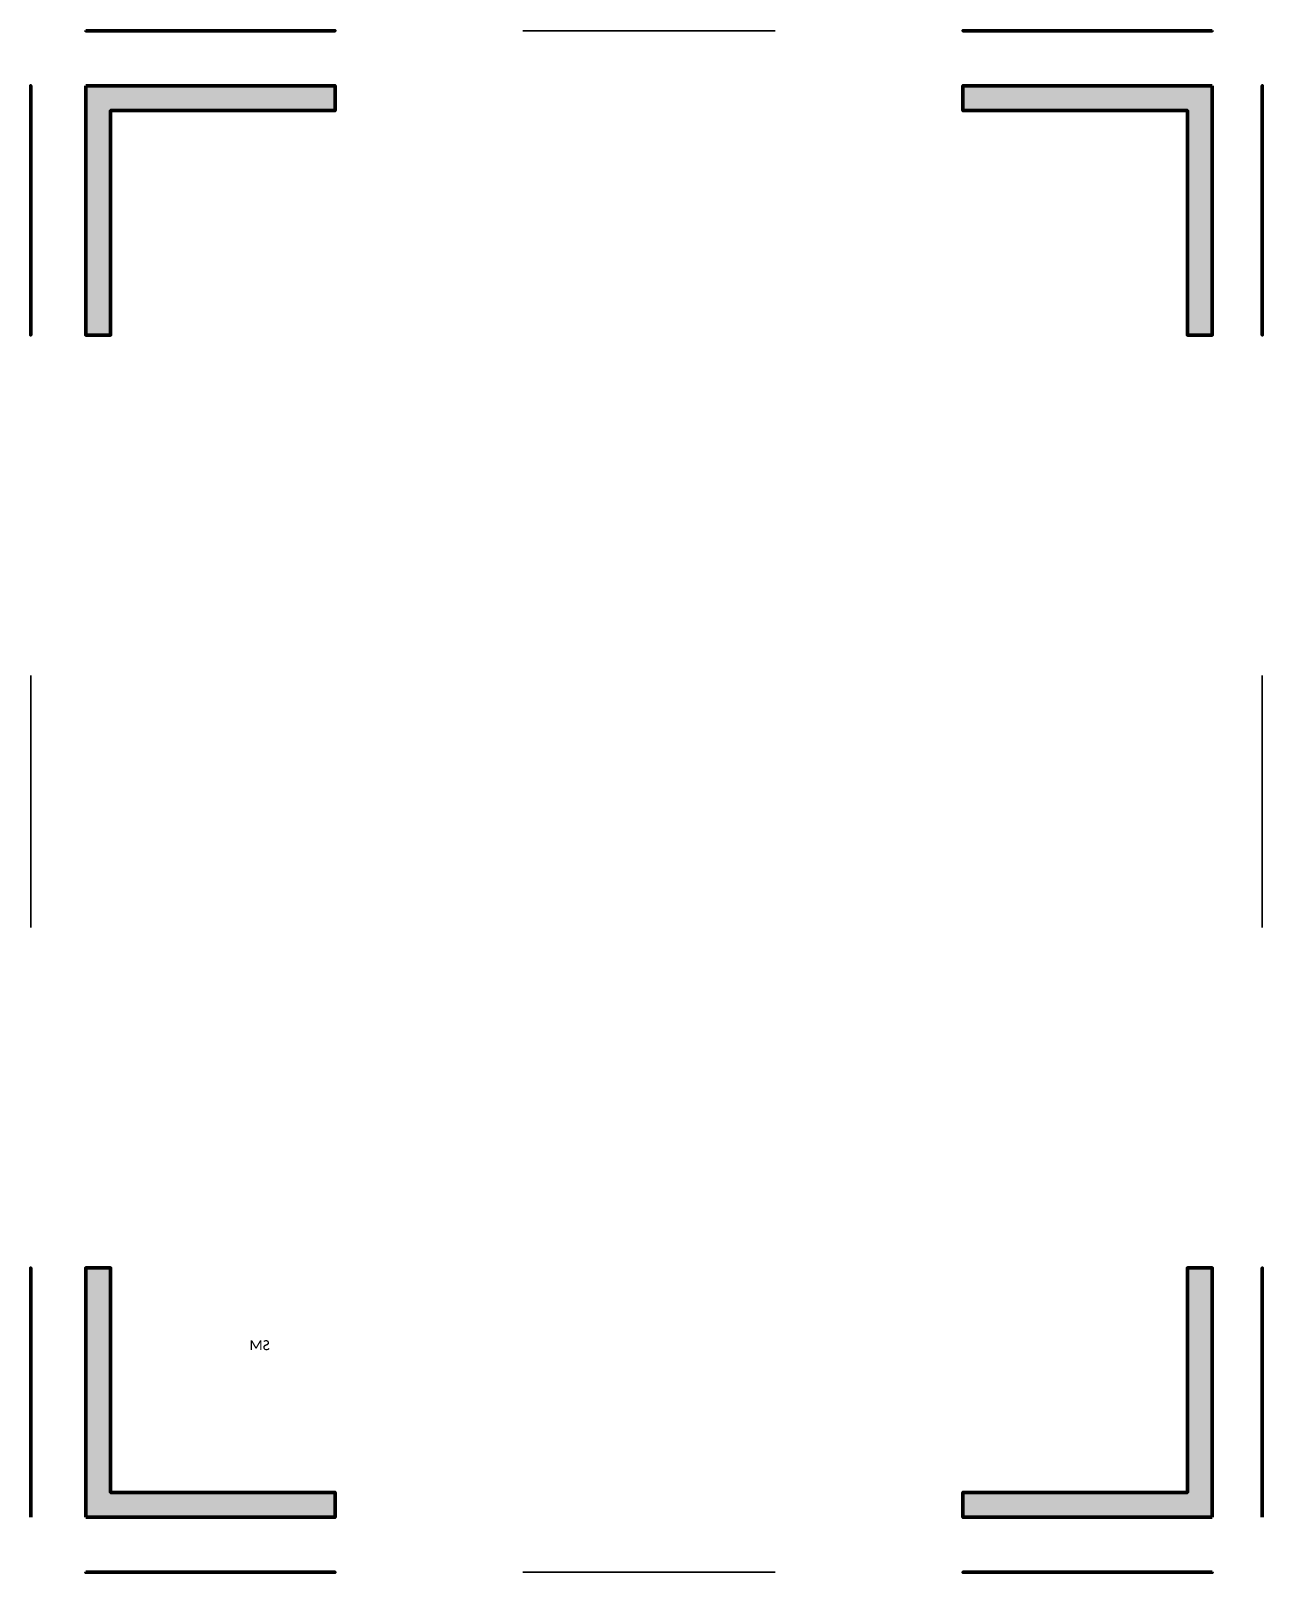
# Model space of a CAD drawing. Header units: metres. Extents: x -0.31 to 4.53, y -0.06 to 3.96.
# Drawn here: x 4.2791 to 4.526, y 3.6473 to 3.9563 of the extents above; entities that cross this region are included whole.
import ezdxf
from ezdxf.enums import TextEntityAlignment as Align

# ---------------------------------------------------------------- set-up
doc = ezdxf.new("R2010")
doc.units = ezdxf.units.M
doc.layers.get('0').update_dxf_attribs({"color": 255, "plot": 0})
doc.layers.add('G-Title_layouts', color=7, linetype='Continuous', lineweight=50, true_color=0x323232)
doc.styles.add('CTDi Corporate', font='Skia.ttf')
doc.styles.get("Standard").update_dxf_attribs({"font": 'Candara.ttf'})

msp = doc.modelspace()

# ---------------------------------------------------------------- texts
at = {"layer": 'G-Title_layouts', "color": 30, "linetype": 'Continuous', "true_color": 0xfa7d00, "extrusion": (2.24964e-32, 1, 1.83697e-16), "style": 'CTDi Corporate', "width": 0.8375}
msp.add_text('P R O Y E C T O S', height=0.0040638, rotation=180, dxfattribs=at).set_placement((-4.40605, -0.00632, 3.95633), align=Align.BOTTOM_CENTER)
at = {"layer": 'G-Title_layouts', "color": 18, "linetype": 'Continuous', "true_color": 0x000000, "extrusion": (2.24964e-32, 1, 1.83697e-16), "style": 'CTDi Corporate', "width": 0.975}
msp.add_text('ESTUDIO', height=0.00628, rotation=180, dxfattribs=at).set_placement((-4.40584, -0.01593, 3.95633), align=Align.BOTTOM_CENTER)
at = {"layer": 'G-Title_layouts', "color": 7, "linetype": 'Continuous', "lineweight": 100, "true_color": 0xfefefe, "transparency": 33554687, "extrusion": (2.24964e-32, 1, 1.83697e-16), "style": 'CTDi Corporate', "width": 0.975}
msp.add_text('de', height=0.003002, rotation=270, dxfattribs=at).set_placement((-4.42939, -0.016, 3.95633), align=Align.BOTTOM_CENTER)
at = {"layer": 'G-Title_layouts', "color": 7, "linetype": 'Continuous', "lineweight": 100, "true_color": 0xfefefe, "transparency": 33554687, "extrusion": (1, 0, -1.83697e-16), "style": 'CTDi Corporate', "width": 0.975}
msp.add_text('de', height=0.003002, rotation=90, dxfattribs=at).set_placement((3.82812, -0.017, 4.52605), align=Align.BOTTOM_CENTER)
at = {"layer": 'G-Title_layouts', "color": 30, "linetype": 'Continuous', "true_color": 0xfa7d00, "extrusion": (1, 0, -1.83697e-16), "style": 'CTDi Corporate', "width": 0.8375}
msp.add_text('P R O Y E C T O S', height=0.0040638, dxfattribs=at).set_placement((3.80479, -0.02668, 4.52605), align=Align.BOTTOM_CENTER)
at = {"layer": 'G-Title_layouts', "color": 18, "linetype": 'Continuous', "true_color": 0x000000, "extrusion": (1, 0, -1.83697e-16), "style": 'CTDi Corporate', "width": 0.975}
msp.add_text('ESTUDIO', height=0.00628, dxfattribs=at).set_placement((3.80458, -0.01707, 4.52605), align=Align.BOTTOM_CENTER)
at = {"layer": 'G-Title_layouts', "color": 30, "linetype": 'Continuous', "true_color": 0xfa7d00, "extrusion": (-1, 0, 6.12323e-17), "style": 'CTDi Corporate', "width": 0.8375}
msp.add_text('P R O Y E C T O S', height=0.0040638, dxfattribs=at).set_placement((-3.79887, -0.02568, -4.27915), align=Align.BOTTOM_CENTER)
at = {"layer": 'G-Title_layouts', "color": 18, "linetype": 'Continuous', "true_color": 0x000000, "extrusion": (-1, 0, 6.12323e-17), "style": 'CTDi Corporate', "width": 0.975}
msp.add_text('ESTUDIO', height=0.00628, dxfattribs=at).set_placement((-3.79909, -0.01607, -4.27915), align=Align.BOTTOM_CENTER)
at = {"layer": 'G-Title_layouts', "color": 7, "linetype": 'Continuous', "lineweight": 100, "true_color": 0xfefefe, "transparency": 33554687, "extrusion": (-1, 0, 6.12323e-17), "style": 'CTDi Corporate', "width": 0.975}
msp.add_text('de', height=0.003002, rotation=90, dxfattribs=at).set_placement((-3.77554, -0.016, -4.27915), align=Align.BOTTOM_CENTER)
at = {"layer": 'G-Title_layouts', "linetype": 'Continuous', "lineweight": 5, "extrusion": (-1.22465e-16, 0, -1)}
msp.add_text('SM', height=0.002, dxfattribs=at).set_placement((-4.32708, 3.69384, 0.032), align=Align.TOP_LEFT)
at = {"layer": 'G-Title_layouts', "color": 7, "linetype": 'Continuous', "lineweight": 100, "true_color": 0xfefefe, "transparency": 33554687, "extrusion": (-7.4988e-33, -1, -6.12323e-17), "style": 'CTDi Corporate', "width": 0.975}
msp.add_text('de', height=0.003002, rotation=270, dxfattribs=at).set_placement((4.37681, -0.016, -3.64733), align=Align.BOTTOM_CENTER)
at = {"layer": 'G-Title_layouts', "color": 30, "linetype": 'Continuous', "true_color": 0xfa7d00, "extrusion": (-7.4988e-33, -1, -6.12323e-17), "style": 'CTDi Corporate', "width": 0.8375}
msp.add_text('P R O Y E C T O S', height=0.0040638, rotation=180, dxfattribs=at).set_placement((4.40014, -0.00632, -3.64733), align=Align.BOTTOM_CENTER)
at = {"layer": 'G-Title_layouts', "color": 18, "linetype": 'Continuous', "true_color": 0x000000, "extrusion": (-7.4988e-33, -1, -6.12323e-17), "style": 'CTDi Corporate', "width": 0.975}
msp.add_text('ESTUDIO', height=0.00628, rotation=180, dxfattribs=at).set_placement((4.40035, -0.01593, -3.64733), align=Align.BOTTOM_CENTER)

# ---------------------------------------------------------------- hatches: boundary and pattern name
at = {"true_color": 0x000000, "extrusion": (2.24964e-32, 1, 1.83697e-16)}
h = msp.add_hatch(color=18, dxfattribs=at)
h.dxf.hatch_style = 1
h.paths.add_polyline_path([(-4.29515, -0.016), (-4.29515, -0.031), (-4.29015, -0.031), (-4.29015, -0.011), (-4.34015, -0.011), (-4.34015, -0.016)])
h = msp.add_hatch(color=18, dxfattribs=at)
h.dxf.hatch_style = 1
h.paths.add_polyline_path([(-4.51105, -0.016), (-4.51105, -0.001), (-4.51605, -0.001), (-4.51605, -0.021), (-4.46605, -0.021), (-4.46605, -0.016)])
at = {"true_color": 0x000000, "extrusion": (-1, 0, 6.12323e-17)}
h = msp.add_hatch(color=18, dxfattribs=at)
h.dxf.hatch_style = 1
h.paths.add_polyline_path([(-3.94033, -0.016), (-3.89533, -0.016), (-3.89533, -0.011), (-3.94533, -0.011), (-3.94533, -0.031), (-3.94033, -0.031)])
at = {"true_color": 0x000000}
h = msp.add_hatch(color=18, dxfattribs=at)
h.dxf.hatch_style = 1
h.paths.add_polyline_path([(4.29515, 3.94033), (4.34015, 3.94033), (4.34015, 3.94533), (4.29015, 3.94533), (4.29015, 3.89533), (4.29515, 3.89533)])
at = {"true_color": 0x000000, "extrusion": (-1.22465e-16, 0, -1)}
h = msp.add_hatch(color=18, dxfattribs=at)
h.dxf.hatch_style = 1
h.paths.add_polyline_path([(-4.46605, 3.94033), (-4.46605, 3.94533), (-4.51605, 3.94533), (-4.51605, 3.89533), (-4.51105, 3.89533), (-4.51105, 3.94033)])
at = {"true_color": 0x000000, "extrusion": (1, 0, -1.83697e-16)}
h = msp.add_hatch(color=18, dxfattribs=at)
h.dxf.hatch_style = 1
h.paths.add_polyline_path([(3.94033, -0.017), (3.89533, -0.017), (3.89533, -0.022), (3.94533, -0.022), (3.94533, -0.002), (3.94033, -0.002)])
at = {"true_color": 0x000000, "extrusion": (-1, 0, 6.12323e-17)}
h = msp.add_hatch(color=18, dxfattribs=at)
h.dxf.hatch_style = 1
h.paths.add_polyline_path([(-3.66333, -0.016), (-3.70833, -0.016), (-3.70833, -0.021), (-3.65833, -0.021), (-3.65833, -0.001), (-3.66333, -0.001)])
at = {"true_color": 0x000000, "extrusion": (-1.22465e-16, 0, -1)}
h = msp.add_hatch(color=18, dxfattribs=at)
h.dxf.hatch_style = 1
h.paths.add_polyline_path([(-4.29015, 3.65833), (-4.29015, 3.70833), (-4.29515, 3.70833), (-4.29515, 3.66333), (-4.34015, 3.66333), (-4.34015, 3.65833)])
at = {"true_color": 0x000000}
h = msp.add_hatch(color=18, dxfattribs=at)
h.dxf.hatch_style = 1
h.paths.add_polyline_path([(4.46605, 3.66333), (4.46605, 3.65833), (4.51605, 3.65833), (4.51605, 3.70833), (4.51105, 3.70833), (4.51105, 3.66333)])
at = {"true_color": 0x000000, "extrusion": (1, 0, -1.83697e-16)}
h = msp.add_hatch(color=18, dxfattribs=at)
h.dxf.hatch_style = 1
h.paths.add_polyline_path([(3.66333, -0.017), (3.70833, -0.017), (3.70833, -0.012), (3.65833, -0.012), (3.65833, -0.032), (3.66333, -0.032)])
at = {"true_color": 0x000000, "extrusion": (-7.4988e-33, -1, -6.12323e-17)}
h = msp.add_hatch(color=18, dxfattribs=at)
h.dxf.hatch_style = 1
h.paths.add_polyline_path([(4.29515, -0.016), (4.29515, -0.001), (4.29015, -0.001), (4.29015, -0.021), (4.34015, -0.021), (4.34015, -0.016)])
h = msp.add_hatch(color=18, dxfattribs=at)
h.dxf.hatch_style = 1
h.paths.add_polyline_path([(4.51105, -0.016), (4.51105, -0.031), (4.51605, -0.031), (4.51605, -0.011), (4.46605, -0.011), (4.46605, -0.016)])
at = {"layer": 'G-Title_layouts', "linetype": 'Continuous', "true_color": 0xfa7d00, "extrusion": (2.24964e-32, 1, 1.83697e-16)}
h = msp.add_hatch(color=30, dxfattribs=at)
h.dxf.hatch_style = 1
h.paths.add_polyline_path([(-4.38203, -0.01811), (-4.38203, -0.02443), (-4.37782, -0.02443), (-4.37782, -0.00757), (-4.38203, -0.00757), (-4.38203, -0.01389), (-4.38624, -0.01389), (-4.38624, -0.01811)])
at = {"layer": 'G-Title_layouts', "linetype": 'Continuous', "lineweight": 15, "true_color": 0x000000, "extrusion": (2.24964e-32, 1, 1.83697e-16)}
h = msp.add_hatch(color=18, dxfattribs=at)
h.dxf.hatch_style = 1
h.paths.add_polyline_path([(-4.42838, -0.01811), (-4.38624, -0.01811), (-4.38624, -0.01389), (-4.42838, -0.01389)])
at = {"layer": 'G-Title_layouts', "linetype": 'Continuous', "true_color": 0xfa7d00, "extrusion": (-1, 0, 6.12323e-17)}
h = msp.add_hatch(color=30, dxfattribs=at)
h.dxf.hatch_style = 1
h.paths.add_polyline_path([(-3.8229, -0.01389), (-3.8229, -0.00757), (-3.82711, -0.00757), (-3.82711, -0.02443), (-3.8229, -0.02443), (-3.8229, -0.01811), (-3.81869, -0.01811), (-3.81869, -0.01389)])
at = {"layer": 'G-Title_layouts', "linetype": 'Continuous', "lineweight": 15, "true_color": 0x000000, "extrusion": (1, 0, -1.83697e-16)}
h = msp.add_hatch(color=18, dxfattribs=at)
h.dxf.hatch_style = 1
h.paths.add_polyline_path([(3.82711, -0.01489), (3.78498, -0.01489), (3.78498, -0.01911), (3.82711, -0.01911)])
at = {"layer": 'G-Title_layouts', "linetype": 'Continuous', "lineweight": 15, "true_color": 0x000000, "extrusion": (-1, 0, 6.12323e-17)}
h = msp.add_hatch(color=18, dxfattribs=at)
h.dxf.hatch_style = 1
h.paths.add_polyline_path([(-3.77655, -0.01389), (-3.81869, -0.01389), (-3.81869, -0.01811), (-3.77655, -0.01811)])
at = {"layer": 'G-Title_layouts', "linetype": 'Continuous', "true_color": 0xfa7d00, "extrusion": (1, 0, -1.83697e-16)}
h = msp.add_hatch(color=30, dxfattribs=at)
h.dxf.hatch_style = 1
h.paths.add_polyline_path([(3.78076, -0.01489), (3.78076, -0.00857), (3.77655, -0.00857), (3.77655, -0.02543), (3.78076, -0.02543), (3.78076, -0.01911), (3.78498, -0.01911), (3.78498, -0.01489)])
at = {"layer": 'G-Title_layouts', "linetype": 'Continuous', "lineweight": 15, "true_color": 0x000000, "extrusion": (-7.4988e-33, -1, -6.12323e-17)}
h = msp.add_hatch(color=18, dxfattribs=at)
h.dxf.hatch_style = 1
h.paths.add_polyline_path([(4.37782, -0.01811), (4.41995, -0.01811), (4.41995, -0.01389), (4.37782, -0.01389)])
at = {"layer": 'G-Title_layouts', "linetype": 'Continuous', "true_color": 0xfa7d00, "extrusion": (-7.4988e-33, -1, -6.12323e-17)}
h = msp.add_hatch(color=30, dxfattribs=at)
h.dxf.hatch_style = 1
h.paths.add_polyline_path([(4.42417, -0.01811), (4.42417, -0.02443), (4.42838, -0.02443), (4.42838, -0.00757), (4.42417, -0.00757), (4.42417, -0.01389), (4.41995, -0.01389), (4.41995, -0.01811)])

# ---------------------------------------------------------------- linework, layer by layer
at = {"layer": 'G-Title_layouts', "color": 18, "true_color": 0x000000, "extrusion": (2.24964e-32, 1, 1.83697e-16), "elevation": 3.95633}
for points in [[(-4.29515, -0.031), (-4.29515, -0.016), (-4.34015, -0.016), (-4.34015, -0.011), (-4.29015, -0.011), (-4.29015, -0.031)], [(-4.51105, -0.001), (-4.51105, -0.016), (-4.46605, -0.016), (-4.46605, -0.021), (-4.51605, -0.021), (-4.51605, -0.001)]]:
    msp.add_lwpolyline(points, dxfattribs=at)
at = {"layer": 'G-Title_layouts', "linetype": 'Continuous', "lineweight": 15, "extrusion": (2.24964e-32, 1, 1.83697e-16), "elevation": 3.95633}
for points in [[(-4.38624, -0.01811), (-4.38203, -0.01811), (-4.38203, -0.02443), (-4.37782, -0.02443), (-4.37782, -0.00757), (-4.38203, -0.00757), (-4.38203, -0.01389), (-4.38624, -0.01389)], [(-4.42838, -0.01811), (-4.38624, -0.01811), (-4.38624, -0.01389), (-4.42838, -0.01389)]]:
    msp.add_lwpolyline(points, close=True, dxfattribs=at)
at = {"layer": 'G-Title_layouts', "color": 18, "true_color": 0x000000, "extrusion": (-1, 0, 6.12323e-17), "elevation": -4.27915}
for points in [[(-3.94533, -0.031), (-3.94533, -0.011), (-3.89533, -0.011), (-3.89533, -0.016), (-3.94033, -0.016), (-3.94033, -0.031)], [(-3.65833, -0.001), (-3.65833, -0.021), (-3.70833, -0.021), (-3.70833, -0.016), (-3.66333, -0.016), (-3.66333, -0.001)]]:
    msp.add_lwpolyline(points, dxfattribs=at)
at = {"layer": 'G-Title_layouts', "color": 18, "true_color": 0x000000}
for points in [[(4.29015, 3.94533), (4.34015, 3.94533), (4.34015, 3.94033), (4.29515, 3.94033), (4.29515, 3.89533), (4.29015, 3.89533)], [(4.51605, 3.65833), (4.51605, 3.70833), (4.51105, 3.70833), (4.51105, 3.66333), (4.46605, 3.66333), (4.46605, 3.65833)]]:
    msp.add_lwpolyline(points, close=True, dxfattribs=at)
at = {"layer": 'G-Title_layouts', "color": 18, "true_color": 0x000000, "extrusion": (-1.22465e-16, 0, -1), "elevation": 0.032}
for points in [[(-4.51605, 3.94533), (-4.46605, 3.94533), (-4.46605, 3.94033), (-4.51105, 3.94033), (-4.51105, 3.89533), (-4.51605, 3.89533)], [(-4.29015, 3.65833), (-4.34015, 3.65833), (-4.34015, 3.66333), (-4.29515, 3.66333), (-4.29515, 3.70833), (-4.29015, 3.70833)]]:
    msp.add_lwpolyline(points, close=True, dxfattribs=at)
at = {"layer": 'G-Title_layouts', "color": 18, "true_color": 0x000000, "extrusion": (1, 0, -1.83697e-16), "elevation": 4.52605}
msp.add_lwpolyline([(3.94533, -0.002), (3.94533, -0.022), (3.89533, -0.022), (3.89533, -0.017), (3.94033, -0.017), (3.94033, -0.002)], close=True, dxfattribs=at)
at = {"layer": 'G-Title_layouts', "linetype": 'Continuous', "lineweight": 15, "extrusion": (-1, 0, 6.12323e-17), "elevation": -4.27915}
for points in [[(-3.81869, -0.01389), (-3.8229, -0.01389), (-3.8229, -0.00757), (-3.82711, -0.00757), (-3.82711, -0.02443), (-3.8229, -0.02443), (-3.8229, -0.01811), (-3.81869, -0.01811)], [(-3.77655, -0.01389), (-3.81869, -0.01389), (-3.81869, -0.01811), (-3.77655, -0.01811)]]:
    msp.add_lwpolyline(points, close=True, dxfattribs=at)
at = {"layer": 'G-Title_layouts', "linetype": 'Continuous', "lineweight": 15, "extrusion": (1, 0, -1.83697e-16), "elevation": 4.52605}
for points in [[(3.82711, -0.01489), (3.78498, -0.01489), (3.78498, -0.01911), (3.82711, -0.01911)], [(3.78498, -0.01489), (3.78076, -0.01489), (3.78076, -0.00857), (3.77655, -0.00857), (3.77655, -0.02543), (3.78076, -0.02543), (3.78076, -0.01911), (3.78498, -0.01911)]]:
    msp.add_lwpolyline(points, close=True, dxfattribs=at)
at = {"layer": 'G-Title_layouts', "color": 18, "true_color": 0x000000, "extrusion": (1, 0, -1.83697e-16), "elevation": 4.52605}
msp.add_lwpolyline([(3.65833, -0.032), (3.65833, -0.012), (3.70833, -0.012), (3.70833, -0.017), (3.66333, -0.017), (3.66333, -0.032)], dxfattribs=at)
at = {"layer": 'G-Title_layouts', "color": 18, "true_color": 0x000000, "extrusion": (-7.4988e-33, -1, -6.12323e-17), "elevation": -3.64733}
for points in [[(4.29515, -0.001), (4.29515, -0.016), (4.34015, -0.016), (4.34015, -0.021), (4.29015, -0.021), (4.29015, -0.001)], [(4.51105, -0.031), (4.51105, -0.016), (4.46605, -0.016), (4.46605, -0.011), (4.51605, -0.011), (4.51605, -0.031)]]:
    msp.add_lwpolyline(points, dxfattribs=at)
at = {"layer": 'G-Title_layouts', "linetype": 'Continuous', "lineweight": 15, "extrusion": (-7.4988e-33, -1, -6.12323e-17), "elevation": -3.64733}
for points in [[(4.37782, -0.01811), (4.41995, -0.01811), (4.41995, -0.01389), (4.37782, -0.01389)], [(4.41995, -0.01811), (4.42417, -0.01811), (4.42417, -0.02443), (4.42838, -0.02443), (4.42838, -0.00757), (4.42417, -0.00757), (4.42417, -0.01389), (4.41995, -0.01389)]]:
    msp.add_lwpolyline(points, close=True, dxfattribs=at)

msp.set_redraw_order([(e.dxf.handle, doc.entitydb.next_handle()) for e in msp.query("TEXT MTEXT ATTDEF DIMENSION ARC_DIMENSION")])  # texts and dimensions are drawn at this point

doc.saveas('drawing.dxf')
